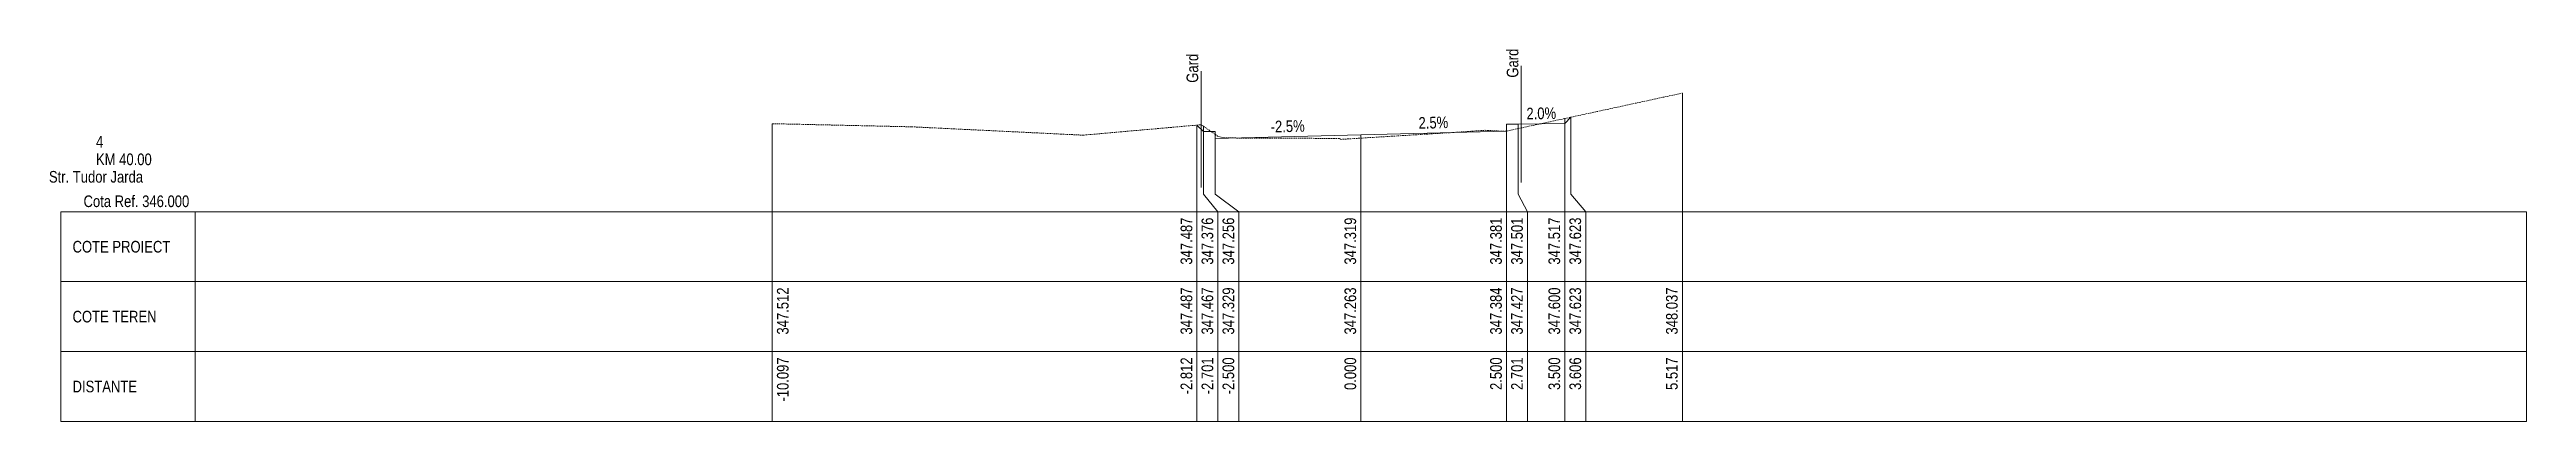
# Paper-space layout 'Str. Tudor Jarda-XS-1' of a CAD drawing. Extents: x 5 to 860, y 10 to 5944.
# Drawn here: x 5 to 430, y 298 to 361.8 of the extents above; entities that cross this region are included whole.
import ezdxf
from ezdxf.enums import TextEntityAlignment as Align

# ---------------------------------------------------------------- set-up
doc = ezdxf.new("R2010")
doc.units = 0
doc.linetypes.add('DASHED2', pattern=[0.375, 0.25, -0.125])
doc.layers.add('ARD-No Plot', color=1, linetype='Continuous', lineweight=0, plot=False)
for name, color, linetype, lineweight in [('DESIGN-TEXT', 7, 'Continuous', 0), ('EXISTING-TEXT', 7, 'Continuous', 0), ('LINES', 7, 'Continuous', 0), ('Text', 7, 'Continuous', 0), ('X-RL', 7, 'Continuous', 0), ('XPLOT-DESIGN', 5, 'Continuous', 0), ('XPLOT-EXISTING', 3, 'DASHED2', 0), ('XPLOT-GRADE', 7, 'Continuous', 0), ('XPLOT-KM', 7, 'Continuous', 0), ('XPLOT-TITLE', 7, 'Continuous', 0)]:
    doc.layers.add(name, color=color, linetype=linetype, lineweight=lineweight)
doc.styles.add('Arial', font='arial.ttf', dxfattribs={"width": 0.8})

psp = doc.layouts.new('Str. Tudor Jarda-XS-1')

# ---------------------------------------------------------------- texts
at = {"layer": 'ARD-No Plot', "style": 'Arial', "width": 0.8}
psp.add_text('Str. Tudor Jarda', height=2, dxfattribs=at).set_placement((13, 339), align=Align.CENTER)
at = {"layer": 'DESIGN-TEXT', "style": 'Arial', "width": 0.8}
for s, p in [('347.487', (201.082, 333)), ('347.376', (204.682, 333)), ('347.256', (208.282, 333)), ('347.319', (229.2, 333)), ('347.381', (254.2, 333)), ('347.501', (257.8, 333)), ('347.517', (264.2, 333)), ('347.623', (267.8, 333))]:
    psp.add_text(s, height=2, rotation=90, dxfattribs=at).set_placement(p, align=Align.RIGHT)
at = {"layer": 'EXISTING-TEXT', "style": 'Arial', "width": 0.8}
for s, p in [('347.512', (131.831, 321)), ('347.487', (201.082, 321)), ('347.467', (204.682, 321)), ('347.329', (208.282, 321)), ('347.263', (229.2, 321)), ('347.263', (229.2, 321)), ('347.384', (254.2, 321)), ('347.427', (257.8, 321)), ('347.600', (264.2, 321)), ('347.623', (267.8, 321)), ('348.037', (284.372, 321))]:
    psp.add_text(s, height=2, rotation=90, dxfattribs=at).set_placement(p, align=Align.RIGHT)
at = {"layer": 'Text', "style": 'Arial', "width": 0.8}
for p in [(257.041, 357.023), (202.11, 356.143)]:
    psp.add_text('Gard', height=2, rotation=90, dxfattribs=at).set_placement(p)
for s, p in [('-10.097', (131.831, 309)), ('-10.097', (131.831, 309)), ('-2.812', (201.082, 309)), ('-2.812', (201.082, 309)), ('-2.812', (201.082, 309)), ('-2.701', (204.682, 309)), ('-2.701', (204.682, 309)), ('-2.701', (204.682, 309)), ('-2.500', (208.282, 309)), ('-2.500', (208.282, 309)), ('-2.500', (208.282, 309)), ('0.000', (229.2, 309)), ('0.000', (229.2, 309)), ('0.000', (229.2, 309)), ('2.500', (254.2, 309)), ('2.500', (254.2, 309)), ('2.500', (254.2, 309)), ('2.701', (257.8, 309)), ('2.701', (257.8, 309)), ('2.701', (257.8, 309)), ('3.500', (264.2, 309)), ('3.500', (264.2, 309)), ('3.500', (264.2, 309)), ('3.606', (267.8, 309)), ('3.606', (267.8, 309)), ('3.606', (267.8, 309)), ('5.517', (284.372, 309)), ('5.517', (284.372, 309))]:
    psp.add_text(s, height=2, rotation=90, dxfattribs=at).set_placement(p, align=Align.RIGHT)
at = {"layer": 'X-RL', "style": 'Arial', "width": 0.8}
psp.add_text('Cota Ref. 346.000', height=2, dxfattribs=at).set_placement((29, 334.8), align=Align.RIGHT)
at = {"layer": 'XPLOT-GRADE', "style": 'Arial', "width": 0.8}
for s, rotation, p in [('-2.5%', 1.4321, (217.48, 347.675)), ('2.5%', 1.4321, (242.48, 348.3)), ('2.0%', 1.14576, (260.989, 349.892))]:
    psp.add_text(s, height=2, rotation=rotation, dxfattribs=at).set_placement(p, align=Align.CENTER)
at = {"layer": 'XPLOT-KM', "style": 'Arial', "width": 0.8}
for s, p in [('4', (13, 345)), ('KM 40.00', (13, 342))]:
    psp.add_text(s, height=2, dxfattribs=at).set_placement(p)
at = {"layer": 'XPLOT-TITLE', "style": 'Arial', "width": 0.8}
for s, p in [('COTE PROIECT', (8.982, 327)), ('COTE TEREN', (8.982, 315)), ('DISTANTE', (8.982, 303))]:
    psp.add_text(s, height=2, dxfattribs=at).set_placement(p)

# ---------------------------------------------------------------- linework, layer by layer
at = {"layer": 'LINES'}
for p, q in [((202.61, 358.143), (202.61, 338.143)), ((257.541, 359.023), (257.541, 339.023)), ((285.172, 337), (285.172, 354.37)), ((285.172, 337), (285.172, 354.37)), ((129.031, 337), (129.031, 349.116)), ((129.031, 337), (129.031, 349.116)), ((201.882, 337), (201.882, 348.871)), ((201.882, 337), (201.882, 348.871)), ((201.882, 337), (201.882, 348.871)), ((202.99, 337), (202.99, 348.674)), ((202.99, 337), (202.99, 348.674)), ((202.99, 337), (202.99, 348.674)), ((257.01, 337), (257.01, 349.013)), ((257.01, 337), (257.01, 349.013)), ((257.01, 337), (257.01, 349.013)), ((265, 337), (265, 350.002)), ((265, 337), (265, 350.002)), ((265, 337), (265, 350.002)), ((266.058, 337), (266.058, 350.231)), ((266.058, 337), (266.058, 350.231)), ((266.058, 337), (266.058, 350.231)), ((205, 337), (205, 347.293)), ((205, 337), (205, 347.293)), ((205, 337), (205, 347.293)), ((230, 337), (230, 347.188)), ((230, 337), (230, 347.188)), ((230, 337), (230, 347.188)), ((255, 337), (255, 347.836)), ((255, 337), (255, 347.836)), ((255, 337), (255, 347.836)), ((129.031, 334), (129.031, 337)), ((129.031, 334), (129.031, 337)), ((201.882, 334), (201.882, 337)), ((201.882, 334), (201.882, 337)), ((201.882, 334), (201.882, 337)), ((205.482, 334), (202.99, 337)), ((205.482, 334), (202.99, 337)), ((205.482, 334), (202.99, 337)), ((209.082, 334), (205, 337)), ((209.082, 334), (205, 337)), ((209.082, 334), (205, 337)), ((230, 334), (230, 337)), ((230, 334), (230, 337)), ((230, 334), (230, 337)), ((255, 334), (255, 337)), ((255, 334), (255, 337)), ((255, 334), (255, 337)), ((258.6, 334), (257.01, 337)), ((258.6, 334), (257.01, 337)), ((258.6, 334), (257.01, 337)), ((265, 334), (265, 337)), ((265, 334), (265, 337)), ((265, 334), (265, 337)), ((268.6, 334), (266.058, 337)), ((268.6, 334), (266.058, 337)), ((268.6, 334), (266.058, 337)), ((285.172, 334), (285.172, 337)), ((285.172, 334), (285.172, 337)), ((6.982, 322), (6.982, 334)), ((6.982, 334), (30, 334)), ((30, 298), (30, 334)), ((30, 334), (430, 334)), ((129.031, 298), (129.031, 334)), ((129.031, 298), (129.031, 334)), ((201.882, 298), (201.882, 334)), ((201.882, 298), (201.882, 334)), ((201.882, 298), (201.882, 334)), ((205.482, 298), (205.482, 334)), ((205.482, 298), (205.482, 334)), ((205.482, 298), (205.482, 334)), ((209.082, 298), (209.082, 334)), ((209.082, 298), (209.082, 334)), ((209.082, 298), (209.082, 334)), ((230, 298), (230, 334)), ((230, 298), (230, 334)), ((230, 298), (230, 334)), ((255, 298), (255, 334)), ((255, 298), (255, 334)), ((255, 298), (255, 334)), ((258.6, 298), (258.6, 334)), ((258.6, 298), (258.6, 334)), ((258.6, 298), (258.6, 334)), ((265, 298), (265, 334)), ((265, 298), (265, 334)), ((265, 298), (265, 334)), ((268.6, 298), (268.6, 334)), ((268.6, 298), (268.6, 334)), ((268.6, 298), (268.6, 334)), ((285.172, 298), (285.172, 334)), ((285.172, 298), (285.172, 334)), ((430, 298), (430, 334)), ((6.982, 310), (6.982, 322)), ((6.982, 322), (30, 322)), ((30, 322), (6.982, 322)), ((30, 322), (430, 322)), ((6.982, 298), (6.982, 310)), ((6.982, 310), (30, 310)), ((30, 310), (6.982, 310)), ((30, 310), (430, 310)), ((30, 298), (6.982, 298)), ((30, 298), (430, 298))]:
    psp.add_line(p, q, dxfattribs=at)
at = {"layer": 'XPLOT-DESIGN'}
for p, q in [((201.882, 348.871), (202.99, 347.763)), ((255, 347.813), (255.01, 349.013)), ((255.01, 349.013), (257.01, 349.013)), ((257.01, 349.013), (265, 349.173)), ((265, 349.173), (266.058, 350.231)), ((202.99, 347.763), (204.99, 347.763)), ((204.99, 347.763), (205, 346.563)), ((205, 346.563), (230, 347.188)), ((230, 347.188), (255, 347.813))]:
    psp.add_line(p, q, dxfattribs=at)
at = {"layer": 'XPLOT-EXISTING'}
for p, q in [((266.058, 350.231), (285.172, 354.37)), ((129.031, 349.116), (152.977, 348.579)), ((152.977, 348.579), (182.378, 347.146)), ((182.378, 347.146), (201.882, 348.871)), ((201.882, 348.871), (202.61, 348.936)), ((202.61, 348.936), (202.99, 348.674)), ((202.99, 348.674), (205, 347.293)), ((257.01, 348.271), (265, 350.002)), ((265, 350.002), (266.058, 350.231)), ((205, 347.293), (205.445, 346.987)), ((205.445, 346.987), (206.433, 346.669)), ((206.433, 346.669), (224.537, 346.591)), ((224.537, 346.591), (226.329, 346.562)), ((226.329, 346.562), (226.566, 346.423)), ((226.566, 346.423), (230, 346.633)), ((230, 346.633), (246.026, 347.616)), ((230, 346.633), (230, 346.633)), ((246.026, 347.616), (251.325, 347.977)), ((251.325, 347.977), (254.86, 347.806)), ((254.86, 347.806), (255, 347.836)), ((255, 347.836), (257.01, 348.271))]:
    psp.add_line(p, q, dxfattribs=at)

psp.set_redraw_order([(e.dxf.handle, doc.entitydb.next_handle()) for e in psp.query("TEXT MTEXT ATTDEF DIMENSION ARC_DIMENSION")])  # texts and dimensions are drawn at this point

doc.saveas('drawing.dxf')
